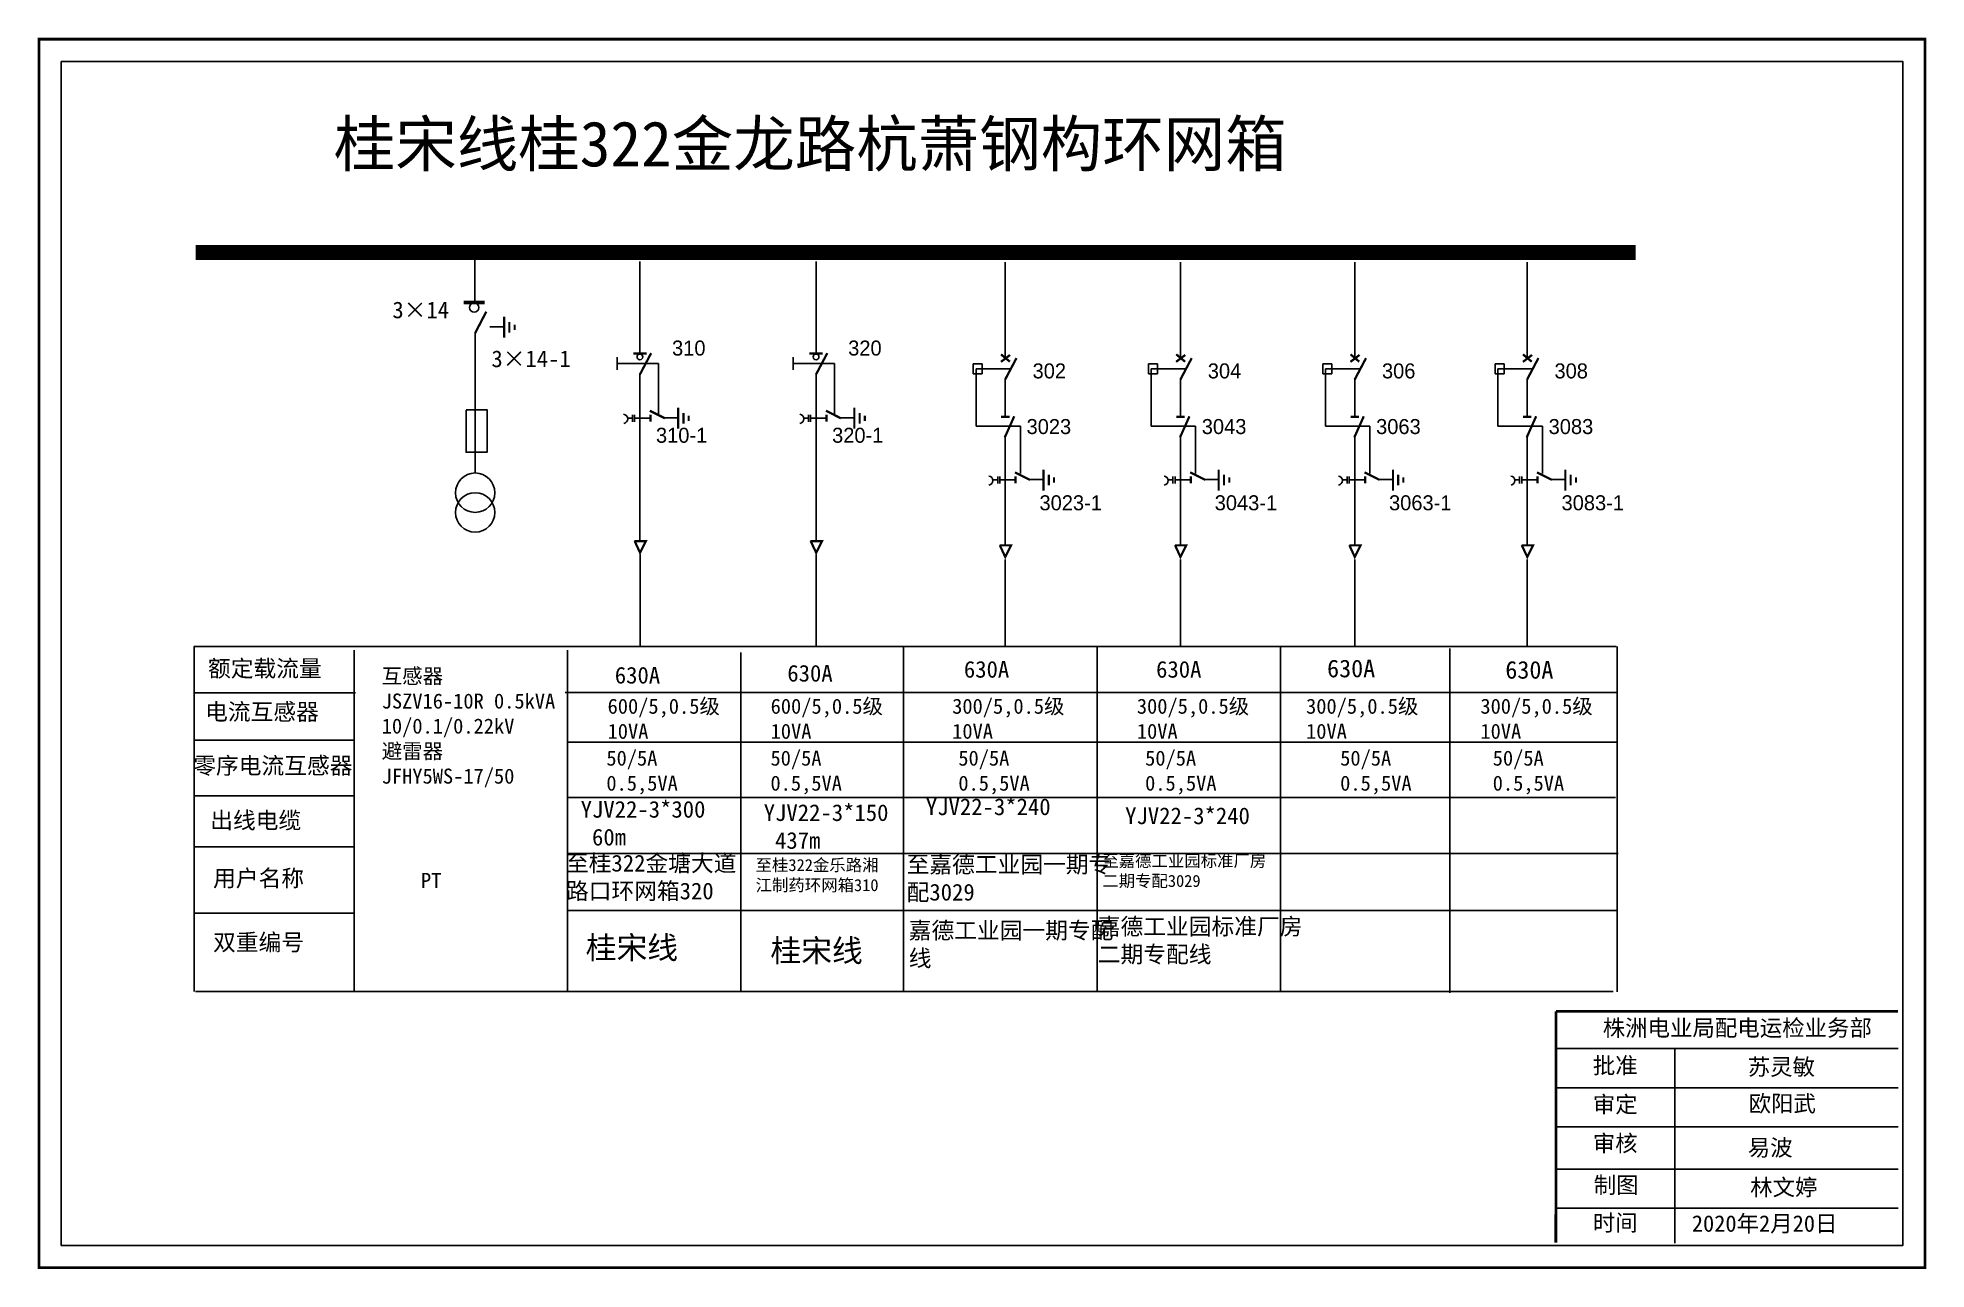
# Model space of a CAD drawing. Extents: x 1290 to 1704, y -528 to -159.
# Drawn here: x 1559.7 to 1685.4, y -527.8 to -445.9 of the extents above; entities that cross this region are included whole.
import ezdxf

# ---------------------------------------------------------------- set-up
doc = ezdxf.new("R2010")
doc.units = 0
doc.header["$LTSCALE"] = 0.774411
doc.linetypes.add('ACAD_ISO02W100', pattern=[15, 12, -3])
doc.linetypes.add('CENTER', pattern=[50.8, 31.75, -6.35, 6.35, -6.35])
doc.layers.get('0').update_dxf_attribs({"linetype": 'CONTINUOUS'})
doc.layers.add('2', color=7, linetype='CONTINUOUS')
doc.styles.add('hztxt_txtstyle_0.00_0_0', font='simkai.ttf')
doc.styles.add('hztxt_txtstyle_1.80_0_0', font='', dxfattribs={"height": 1.8, "bigfont": 'hztxt.shx'})
doc.styles.add('hztxt_txtstyle_2.70_0_0', font='simkai.ttf', dxfattribs={"height": 2.7})
doc.styles.add('KaiTi_GB2312_txtstyle_1.09_0_0', font='', dxfattribs={"height": 1.0944})
doc.styles.add('KaiTi_txtstyle_0.80_0_0', font='simkai.ttf', dxfattribs={"height": 0.8})
doc.styles.add('KaiTi_txtstyle_1.11_0_0', font='simkai.ttf', dxfattribs={"height": 1.109414})
doc.styles.get("Standard").update_dxf_attribs({"font": '', "height": 2.5})
doc.styles.add('字体', font='', dxfattribs={"height": 2.5})
doc.styles.get('hztxt_txtstyle_1.80_0_0').set_extended_font_data('hztxt')
doc.styles.get('KaiTi_GB2312_txtstyle_1.09_0_0').set_extended_font_data('KaiTi_GB2312')
doc.styles.get('Standard').set_extended_font_data('SimSun')
doc.styles.get('字体').set_extended_font_data('KaiTi_GB2312')

msp = doc.modelspace()

# ---------------------------------------------------------------- texts
at = {"linetype": 'Continuous', "style": 'hztxt_txtstyle_2.70_0_0'}
for s, p in [('3×14', (1583.29, -464.58)), ('3×14-1', (1589.88, -467.83))]:
    msp.add_text(s, height=1.109, dxfattribs=at).set_placement(p)
at = {"style": 'hztxt_txtstyle_1.80_0_0'}
for s, p in [('310', (1601.9, -467.06)), ('310-1', (1600.83, -472.86))]:
    msp.add_text(s, height=0.998, dxfattribs=at).set_placement(p)
at = {"color": 0, "style": 'hztxt_txtstyle_1.80_0_0'}
for s, p in [('320', (1613.62, -467.06)), ('302', (1625.89, -468.58)), ('304', (1637.55, -468.58)), ('306', (1649.14, -468.58)), ('308', (1660.62, -468.58)), ('320-1', (1612.55, -472.86)), ('3023', (1625.49, -472.28)), ('3043', (1637.15, -472.28)), ('3063', (1648.75, -472.28)), ('3083', (1660.23, -472.28)), ('3023-1', (1626.35, -477.35)), ('3043-1', (1638.01, -477.35)), ('3063-1', (1649.61, -477.35)), ('3083-1', (1661.09, -477.35))]:
    msp.add_text(s, height=0.998, dxfattribs=at).set_placement(p)
for p in [(1596.16, -507.18), (1608.45, -507.38)]:
    msp.add_text('桂宋线', height=1.5).set_placement(p)
at = {"color": 0, "linetype": 'Continuous', "attachment_point": 1}
for s, insert, char_height, width, style in [('{\\fSimSun|b0|i0|c134|p2;桂宋线桂322金龙路杭萧钢构环网箱}', (1579.39, -451.48), 3, 80.4201, '字体'), ('{\\fSimSun|b0|i0|c134|p2;630A}', (1621.32, -487.37), 1.1094, 17.8852, 'hztxt_txtstyle_2.70_0_0'), ('{\\fSimSun|b0|i0|c134|p2;630A}', (1634.11, -487.37), 1.1094, 17.8852, 'hztxt_txtstyle_2.70_0_0'), ('{\\fSimSun|b0|i0|c134|p2;630A}', (1645.49, -487.28), 1.1757, 9.454, 'hztxt_txtstyle_0.00_0_0'), ('{\\fSimSun|b0|i0|c134|p2;630A}', (1657.35, -487.37), 1.1757, 9.454, 'hztxt_txtstyle_0.00_0_0'), ('{\\fSimSun|b0|i0|c134|p2;630A}', (1609.57, -487.63), 1.1094, 17.8852, 'hztxt_txtstyle_2.70_0_0'), ('\\A1;{\\fSimSun|b0|i0|c134|p2;600/5,0.5级\\P10VA}', (1608.46, -489.88), 0.9985, 18.4113, 'hztxt_txtstyle_2.70_0_0'), ('\\A1;{\\fSimSun|b0|i0|c134|p2;300/5,0.5级\\P10VA}', (1620.54, -489.88), 0.9985, 18.4113, 'hztxt_txtstyle_2.70_0_0'), ('\\A1;{\\fSimSun|b0|i0|c134|p2;300/5,0.5级\\P10VA}', (1632.83, -489.88), 0.9985, 18.4113, 'hztxt_txtstyle_2.70_0_0'), ('\\A1;{\\fSimSun|b0|i0|c134|p2;300/5,0.5级\\P10VA}', (1644.09, -489.88), 0.9985, 18.4113, 'hztxt_txtstyle_2.70_0_0'), ('\\A1;{\\fSimSun|b0|i0|c134|p2;300/5,0.5级\\P10VA}', (1655.69, -489.88), 0.9985, 18.4113, 'hztxt_txtstyle_2.70_0_0'), ('{\\fSimSun|b0|i0|c134|p2;50/5A\\P0.5,5VA}', (1608.45, -493.33), 0.9985, 17.8852, 'hztxt_txtstyle_2.70_0_0'), ('{\\fSimSun|b0|i0|c134|p2;50/5A\\P0.5,5VA}', (1620.95, -493.33), 0.9985, 17.8852, 'hztxt_txtstyle_2.70_0_0'), ('{\\fSimSun|b0|i0|c134|p2;50/5A\\P0.5,5VA}', (1633.38, -493.33), 0.9985, 17.8852, 'hztxt_txtstyle_2.70_0_0'), ('{\\fSimSun|b0|i0|c134|p2;50/5A\\P0.5,5VA}', (1646.36, -493.33), 0.9985, 17.8852, 'hztxt_txtstyle_2.70_0_0'), ('{\\fSimSun|b0|i0|c134|p2;50/5A\\P0.5,5VA}', (1656.51, -493.33), 0.9985, 17.8852, 'hztxt_txtstyle_2.70_0_0'), ('{\\fSimSun|b0|i0|c134|p2;YJV22-3*240}', (1618.79, -496.51), 1.1094, 17.8852, 'hztxt_txtstyle_2.70_0_0'), ('{\\fSimSun|b0|i0|c134|p2;嘉德工业园一期专配线}', (1617.65, -504.73), 1.1094, 13.6226, 'hztxt_txtstyle_2.70_0_0'), ('{\\fSimSun|b0|i0|c134|p2;嘉德工业园标准厂房二期专配线}', (1630.23, -504.47), 1.1094, 13.6226, 'hztxt_txtstyle_2.70_0_0'), ('株洲电业局配电运检业务部', (1663.83, -511.22), 1.0944, 29.9201, '字体'), ('{\\fKaiTi_GB2312|b0|i0|c134|p49;批准}', (1663.17, -513.72), 1.0944, 8.5588, '字体'), ('{\\fSimSun|b0|i0|c134|p2;苏灵敏}', (1673.48, -513.81), 1.0944, 8.5588, '字体'), ('\\f\uffbfﾬￌﾣﾤ_GB2312|b0|i0|c134|p49;审定', (1663.17, -516.31), 1.0944, 8.5588, '字体'), ('{\\fSimSun|b0|i0|c134|p2;欧阳武}', (1673.54, -516.25), 1.0944, 8.5588, '字体'), ('\\f\uffbfﾬￌﾣﾤ_GB2312|b0|i0|c134|p49;审核', (1663.17, -518.89), 1.0944, 8.5588, '字体'), ('易波', (1673.48, -519.18), 1.094, 8.5588, '字体'), ('\\f\uffbfﾬￌﾣﾤ_GB2312|b0|i0|c134|p49;制图', (1663.23, -521.67), 1.0944, 8.5588, '字体'), ('\\f\uffbfﾬￌﾣﾤ_GB2312|b0|i0|c134|p49;时间', (1663.17, -524.18), 1.0944, 8.5588, '字体')]:
    msp.add_mtext(s, dxfattribs=dict(at, insert=insert, char_height=char_height, width=width, style=style))
at = {"linetype": 'Continuous', "attachment_point": 1}
for s, insert, char_height, width, style in [('{\\fSimSun|b0|i0|c134|p2;额定载流量}', (1571.02, -487.31), 1.1094, 17.8852, 'hztxt_txtstyle_2.70_0_0'), ('\\A1;{\\fSimSun|b0|i0|c134|p2;互感器\\PJSZV16-10R 0.5kVA\\P10/0.1/0.22kV\\P避雷器\\PJFHY5WS-17/50}', (1582.58, -487.87), 0.9985, 18.4113, 'hztxt_txtstyle_2.70_0_0'), ('{\\fSimSun|b0|i0|c134|p2;630A}', (1598.09, -487.76), 1.1094, 17.8852, 'hztxt_txtstyle_2.70_0_0'), ('{\\fSimSun|b0|i0|c134|p2;电流互感器}', (1570.83, -490.19), 1.1094, 17.8852, 'hztxt_txtstyle_2.70_0_0'), ('\\A1;{\\fSimSun|b0|i0|c134|p2;600/5,0.5级\\P10VA}', (1597.61, -489.88), 0.9985, 18.4113, 'hztxt_txtstyle_2.70_0_0'), ('{\\fSimSun|b0|i0|c134|p2;零序电流互感器}', (1570.04, -493.77), 1.1094, 17.8852, 'hztxt_txtstyle_2.70_0_0'), ('{\\fSimSun|b0|i0|c134|p2;50/5A\\P0.5,5VA}', (1597.53, -493.33), 0.9985, 17.8852, 'hztxt_txtstyle_2.70_0_0'), ('{\\fSimSun|b0|i0|c134|p2;出线电缆}', (1571.17, -497.41), 1.1094, 17.8852, 'hztxt_txtstyle_2.70_0_0'), ('{\\fSimSun|b0|i0|c134|p2;YJV22-3*300\\P 60m}', (1595.82, -496.68), 1.1094, 17.8852, 'hztxt_txtstyle_2.70_0_0'), ('{\\fSimSun|b0|i0|c134|p2;至桂322金塘大道路口环网箱320}', (1594.84, -500.26), 1.1094, 11.9354, 'hztxt_txtstyle_2.70_0_0'), ('{\\fSimSun|b0|i0|c134|p2;用户名称}', (1571.36, -501.26), 1.1094, 17.8852, 'hztxt_txtstyle_2.70_0_0'), ('{\\fSimSun|b0|i0|c134|p2;PT}', (1585.19, -501.46), 1.0024, 7.7986, 'hztxt_txtstyle_0.00_0_0'), ('{\\fSimSun|b0|i0|c134|p2;双重编号}', (1571.36, -505.52), 1.1094, 17.8852, 'hztxt_txtstyle_2.70_0_0')]:
    msp.add_mtext(s, dxfattribs=dict(at, insert=insert, char_height=char_height, width=width, style=style))
at = {"color": 7, "linetype": 'Continuous', "attachment_point": 1}
for s, insert, char_height, width, style in [('{\\fSimSun|b0|i0|c134|p2;YJV22-3*150\\P 437m}', (1608, -496.9), 1.1094, 17.8852, 'KaiTi_txtstyle_1.11_0_0'), ('{\\fSimSun|b0|i0|c134|p2;YJV22-3*240}', (1632.05, -497.11), 1.1094, 17.8852, 'KaiTi_txtstyle_1.11_0_0'), ('{\\fSimSun|b0|i0|c134|p2;至嘉德工业园标准厂房二期专配3029}', (1630.53, -500.26), 0.8, 11.957, 'KaiTi_txtstyle_1.11_0_0'), ('{\\fSimSun|b0|i0|c134|p2;至桂322金乐路湘江制药环网箱310}', (1607.46, -500.54), 0.8, 8.7935, 'KaiTi_txtstyle_0.80_0_0'), ('{\\fSimSun|b0|i0|c134|p2;至嘉德工业园一期专配3029}', (1617.51, -500.34), 1.1094, 13.6226, 'KaiTi_txtstyle_1.11_0_0'), ('{\\fSimSun|b0|i0|c134|p2;林文婷}', (1673.64, -521.82), 1.0944, 8.5588, 'KaiTi_GB2312_txtstyle_1.09_0_0'), ('2020{\\fSimSun|b0|i0|c134|p2;年}2{\\fSimSun|b0|i0|c134|p2;月20日}', (1669.76, -524.23), 1.0944, 16.0081, 'KaiTi_GB2312_txtstyle_1.09_0_0')]:
    msp.add_mtext(s, dxfattribs=dict(at, insert=insert, char_height=char_height, width=width, style=style))

# ---------------------------------------------------------------- blocks, each defined once
blk = doc.blocks.new('JD')
for points in [[(-2, 0.2), (-2, -0.2), (2, 0.2), (2, -0.2)], [(1, -1.2), (1, -0.8), (-1, -1.2), (-1, -0.8)], [(-0.5, -1.8), (-0.5, -2.2), (0.5, -1.8), (0.5, -2.2)]]:
    blk.add_trace(points)

# ---------------------------------------------------------------- linework, layer by layer
for p, q in [((1588.78, -460.2), (1588.78, -463.49)), ((1599.76, -460.8), (1599.76, -466.92)), ((1588.8, -465.52), (1588.8, -474.85)), ((1589.78, -465.16), (1590.72, -465.16)), ((1599.76, -468.28), (1599.76, -479.38)), ((1599.76, -471.23), (1600.46, -471.23)), ((1601.36, -471.21), (1602.3, -471.21)), ((1580.84, -489.48), (1570.13, -489.48)), ((1580.8, -492.63), (1570.09, -492.63)), ((1580.8, -496.34), (1570.09, -496.34)), ((1580.76, -499.73), (1570.05, -499.73)), ((1580.8, -504.14), (1570.09, -504.14))]:
    msp.add_line(p, q)
at = {"color": 0}
for p, q in [((1611.48, -460.8), (1611.48, -466.92)), ((1624.07, -460.84), (1624.07, -467.25)), ((1635.73, -460.84), (1635.73, -467.25)), ((1647.33, -460.84), (1647.33, -467.25)), ((1658.8, -460.84), (1658.8, -467.25)), ((1611.48, -468.28), (1611.48, -479.38)), ((1621.94, -467.6), (1622.54, -467.6)), ((1621.94, -467.6), (1621.94, -468.27)), ((1621.94, -468.27), (1622.54, -468.27)), ((1622.54, -467.6), (1622.54, -468.27)), ((1624.07, -468.62), (1624.07, -471.09)), ((1633.6, -467.6), (1634.2, -467.6)), ((1633.6, -467.6), (1633.6, -468.27)), ((1633.6, -468.27), (1634.2, -468.27)), ((1634.2, -467.6), (1634.2, -468.27)), ((1635.73, -468.62), (1635.73, -471.09)), ((1645.2, -467.6), (1645.8, -467.6)), ((1645.2, -467.6), (1645.2, -468.27)), ((1645.2, -468.27), (1645.8, -468.27)), ((1645.8, -467.6), (1645.8, -468.27)), ((1647.33, -468.62), (1647.33, -471.09)), ((1656.67, -467.6), (1657.27, -467.6)), ((1656.67, -467.6), (1656.67, -468.27)), ((1656.67, -468.27), (1657.27, -468.27)), ((1657.27, -467.6), (1657.27, -468.27)), ((1658.8, -468.62), (1658.8, -471.09)), ((1611.48, -471.23), (1612.17, -471.23)), ((1613.08, -471.21), (1614.02, -471.21)), ((1624.07, -472.33), (1624.07, -479.64)), ((1635.73, -472.33), (1635.73, -479.64)), ((1647.33, -472.33), (1647.33, -479.64)), ((1658.8, -472.33), (1658.8, -479.64)), ((1624.07, -475.33), (1624.76, -475.33)), ((1625.66, -475.31), (1626.61, -475.31)), ((1635.73, -475.33), (1636.42, -475.33)), ((1637.32, -475.31), (1638.26, -475.31)), ((1647.33, -475.33), (1648.02, -475.33)), ((1648.92, -475.31), (1649.86, -475.31)), ((1658.8, -475.33), (1659.49, -475.33)), ((1660.4, -475.31), (1661.34, -475.31))]:
    msp.add_line(p, q, dxfattribs=at)
at = {"color": 0, "linetype": 'ACAD_ISO02W100'}
for p, q in [((1624.37, -467.95), (1622.13, -467.95)), ((1622.13, -467.95), (1622.13, -471.76)), ((1636.03, -467.95), (1633.79, -467.95)), ((1633.79, -467.95), (1633.79, -471.76)), ((1647.63, -467.95), (1645.39, -467.95)), ((1645.39, -467.95), (1645.39, -471.76)), ((1659.1, -467.95), (1656.86, -467.95)), ((1656.86, -467.95), (1656.86, -471.76)), ((1622.13, -471.76), (1625.09, -471.76)), ((1625.09, -471.76), (1625.09, -474.9)), ((1633.79, -471.76), (1636.74, -471.76)), ((1636.74, -471.76), (1636.74, -474.9)), ((1645.39, -471.76), (1648.34, -471.76)), ((1648.34, -471.76), (1648.34, -474.9)), ((1656.86, -471.76), (1659.82, -471.76)), ((1659.82, -471.76), (1659.82, -474.9))]:
    msp.add_line(p, q, dxfattribs=at)
at = {"linetype": 'CENTER'}
msp.add_line((1599.77, -480.28), (1599.77, -486.41), dxfattribs=at)
at = {"color": 0, "linetype": 'CENTER'}
for p, q in [((1611.49, -480.28), (1611.49, -486.41)), ((1624.07, -480.62), (1624.07, -486.38)), ((1635.73, -480.62), (1635.73, -486.38)), ((1647.33, -480.62), (1647.33, -486.38)), ((1658.81, -480.62), (1658.81, -486.38))]:
    msp.add_line(p, q, dxfattribs=at)
at = {"color": 0, "linetype": 'Continuous'}
for p, q in [((1570.07, -486.4), (1664.73, -486.4)), ((1617.3, -486.44), (1617.3, -509.34)), ((1630.19, -486.44), (1630.19, -509.34)), ((1642.39, -486.46), (1642.39, -509.35)), ((1653.66, -486.54), (1653.66, -509.43)), ((1664.79, -486.41), (1664.79, -509.36)), ((1594.78, -489.46), (1664.77, -489.46)), ((1594.95, -492.76), (1664.79, -492.76)), ((1594.95, -496.44), (1664.67, -496.44)), ((1594.95, -500.17), (1664.86, -500.17)), ((1594.95, -503.96), (1664.77, -503.96)), ((1664.52, -509.34), (1570.19, -509.34)), ((1660.73, -513.15), (1683.48, -513.15)), ((1668.62, -513.15), (1668.62, -526.08)), ((1660.73, -515.75), (1683.48, -515.75)), ((1660.73, -518.34), (1683.48, -518.34)), ((1660.73, -521.16), (1683.48, -521.16)), ((1660.73, -523.75), (1683.48, -523.75))]:
    msp.add_line(p, q, dxfattribs=at)
at = {"linetype": 'Continuous'}
for p, q in [((1570.11, -509.34), (1570.11, -486.4)), ((1580.74, -486.65), (1580.74, -509.34)), ((1594.95, -486.65), (1594.95, -509.34)), ((1606.47, -486.8), (1606.47, -509.32))]:
    msp.add_line(p, q, dxfattribs=at)
at = {"color": 0, "linetype": 'Continuous', "const_width": 0.182}
msp.add_lwpolyline([(1559.78, -446.02), (1685.27, -446.02), (1685.27, -527.72), (1559.78, -527.72)], close=True, dxfattribs=at)
at = {"color": 0, "linetype": 'Continuous'}
msp.add_lwpolyline([(1561.26, -447.5), (1683.79, -447.5), (1683.79, -526.25), (1561.26, -526.25)], close=True, dxfattribs=at)
at = {"color": 0}
for points, const_width in [([(1570.19, -460.2), (1666.03, -460.2)], 0.998), ([(1611.04, -466.93), (1611.92, -466.93)], 0.15), ([(1611.48, -468.32), (1612.23, -466.9)], 0.15), ([(1623.79, -467.48), (1624.39, -467.02)], 0.15), ([(1623.79, -466.98), (1624.38, -467.47)], 0.15), ([(1624.07, -468.65), (1624.82, -467.23)], 0.15), ([(1635.45, -466.98), (1636.04, -467.47)], 0.15), ([(1635.44, -467.48), (1636.05, -467.02)], 0.15), ([(1635.73, -468.65), (1636.48, -467.23)], 0.15), ([(1647.05, -466.98), (1647.63, -467.47)], 0.15), ([(1647.04, -467.48), (1647.65, -467.02)], 0.15), ([(1647.33, -468.65), (1648.08, -467.23)], 0.15), ([(1658.52, -467.48), (1659.13, -467.02)], 0.15), ([(1658.52, -466.98), (1659.11, -467.47)], 0.15), ([(1658.8, -468.65), (1659.55, -467.23)], 0.15), ([(1612.14, -470.73), (1613.13, -471.23)], 0.15), ([(1612.17, -471), (1612.17, -471.46)], 0.15), ([(1623.8, -471.13), (1624.36, -471.13)], 0.15), ([(1624.04, -472.51), (1624.67, -471.1)], 0.15), ([(1635.46, -471.13), (1636.02, -471.13)], 0.15), ([(1635.7, -472.51), (1636.33, -471.1)], 0.15), ([(1647.06, -471.13), (1647.61, -471.13)], 0.15), ([(1647.3, -472.51), (1647.93, -471.1)], 0.15), ([(1658.53, -471.13), (1659.09, -471.13)], 0.15), ([(1658.77, -472.51), (1659.4, -471.1)], 0.15), ([(1624.72, -474.83), (1625.72, -475.33)], 0.15), ([(1636.38, -474.83), (1637.38, -475.33)], 0.15), ([(1647.98, -474.83), (1648.98, -475.33)], 0.15), ([(1659.46, -474.83), (1660.45, -475.33)], 0.15), ([(1624.76, -475.1), (1624.76, -475.56)], 0.15), ([(1636.42, -475.1), (1636.42, -475.56)], 0.15), ([(1648.02, -475.1), (1648.02, -475.56)], 0.15), ([(1659.49, -475.1), (1659.49, -475.56)], 0.15), ([(1611.11, -479.4), (1611.88, -479.4), (1611.49, -480.17), (1611.12, -479.39)], 0.15), ([(1623.7, -479.68), (1624.46, -479.68), (1624.07, -480.45), (1623.71, -479.67)], 0.15), ([(1635.36, -479.68), (1636.12, -479.68), (1635.73, -480.45), (1635.37, -479.67)], 0.15), ([(1646.96, -479.68), (1647.72, -479.68), (1647.33, -480.45), (1646.97, -479.67)], 0.15), ([(1658.44, -479.68), (1659.2, -479.68), (1658.81, -480.45), (1658.44, -479.67)], 0.15)]:
    msp.add_lwpolyline(points, dxfattribs=dict(at, const_width=const_width))
for points, const_width in [([(1588.03, -463.54), (1589.43, -463.54)], 0.238), ([(1588.8, -465.56), (1589.54, -464.14)], 0.15), ([(1599.32, -466.93), (1600.21, -466.93)], 0.15), ([(1599.76, -468.32), (1600.51, -466.9)], 0.15), ([(1600.42, -470.73), (1601.42, -471.23)], 0.15), ([(1600.46, -471), (1600.46, -471.46)], 0.15), ([(1599.4, -479.4), (1600.16, -479.4), (1599.77, -480.17), (1599.41, -479.39)], 0.15)]:
    msp.add_lwpolyline(points, dxfattribs=dict(const_width=const_width))
for points in [[(1598.25, -467.16), (1598.25, -468)], [(1609.97, -467.16), (1609.97, -468)], [(1588.2, -470.69), (1588.2, -473.49), (1589.59, -473.49), (1589.59, -470.66), (1588.2, -470.66)], [(1599.26, -471.22), (1598.95, -471.22)], [(1599.26, -471.01), (1599.26, -471.46)], [(1599.4, -471.01), (1599.4, -471.46)], [(1599.76, -471.22), (1599.4, -471.22)]]:
    msp.add_lwpolyline(points)
at = {"linetype": 'ACAD_ISO02W100'}
msp.add_lwpolyline([(1600.99, -470.99), (1600.99, -467.58), (1598.25, -467.58)], dxfattribs=at)
at = {"color": 0, "linetype": 'ACAD_ISO02W100'}
msp.add_lwpolyline([(1612.71, -470.99), (1612.71, -467.58), (1609.97, -467.58)], dxfattribs=at)
msp.add_lwpolyline([(1598.68, -470.96, -0.877934), (1598.69, -471.57)], format="xyb")
at = {"color": 0}
for points in [[(1610.4, -470.96, -0.877934), (1610.41, -471.57)], [(1622.98, -475.07, -0.877934), (1622.99, -475.67)], [(1634.64, -475.07, -0.877934), (1634.65, -475.67)], [(1646.24, -475.07, -0.877934), (1646.25, -475.67)], [(1657.72, -475.07, -0.877934), (1657.73, -475.67)]]:
    msp.add_lwpolyline(points, format="xyb", dxfattribs=at)
for points in [[(1610.98, -471.22), (1610.66, -471.22)], [(1610.98, -471.01), (1610.98, -471.46)], [(1611.12, -471.01), (1611.12, -471.46)], [(1611.48, -471.22), (1611.12, -471.22)], [(1623.57, -475.32), (1623.25, -475.32)], [(1623.57, -475.11), (1623.57, -475.57)], [(1623.71, -475.11), (1623.71, -475.57)], [(1624.07, -475.32), (1623.71, -475.32)], [(1635.23, -475.32), (1634.91, -475.32)], [(1635.23, -475.11), (1635.23, -475.57)], [(1635.37, -475.11), (1635.37, -475.57)], [(1635.73, -475.32), (1635.37, -475.32)], [(1646.82, -475.32), (1646.51, -475.32)], [(1646.82, -475.11), (1646.82, -475.57)], [(1646.96, -475.11), (1646.96, -475.57)], [(1647.33, -475.32), (1646.96, -475.32)], [(1658.3, -475.32), (1657.98, -475.32)], [(1658.3, -475.11), (1658.3, -475.57)], [(1658.44, -475.11), (1658.44, -475.57)], [(1658.8, -475.32), (1658.44, -475.32)]]:
    msp.add_lwpolyline(points, dxfattribs=at)
at = {"color": 0, "linetype": 'Continuous', "const_width": 0.182}
for points in [[(1660.73, -510.67), (1660.71, -526.04)], [(1660.73, -510.67), (1683.48, -510.67)]]:
    msp.add_lwpolyline(points, dxfattribs=at)
for centre, radius in [((1588.73, -463.87), 0.305), ((1599.76, -467.15), 0.192)]:
    msp.add_circle(centre, radius)
at = {"color": 0}
msp.add_circle((1611.48, -467.15), 0.192, dxfattribs=at)
at = {"layer": '2'}
for centre in [(1588.8, -476.18), (1588.8, -477.49)]:
    msp.add_circle(centre, 1.31, dxfattribs=at)

# ---------------------------------------------------------------- block references
at = {"xscale": 0.3494655254594932, "yscale": 0.3494655254594932, "zscale": 0.3494655254595134, "rotation": 90}
for p in [(1590.73, -465.18), (1602.31, -471.23)]:
    msp.add_blockref('JD', p, dxfattribs=at)
at = {"color": 0, "xscale": 0.3494655254594932, "yscale": 0.3494655254594932, "zscale": 0.3494655254595134, "rotation": 90}
for p in [(1614.03, -471.23), (1626.62, -475.34), (1638.28, -475.34), (1649.87, -475.34), (1661.35, -475.34)]:
    msp.add_blockref('JD', p, dxfattribs=at)

msp.set_redraw_order([(e.dxf.handle, doc.entitydb.next_handle()) for e in msp.query("TEXT MTEXT ATTDEF DIMENSION ARC_DIMENSION")])  # texts and dimensions are drawn at this point

doc.saveas('drawing.dxf')
